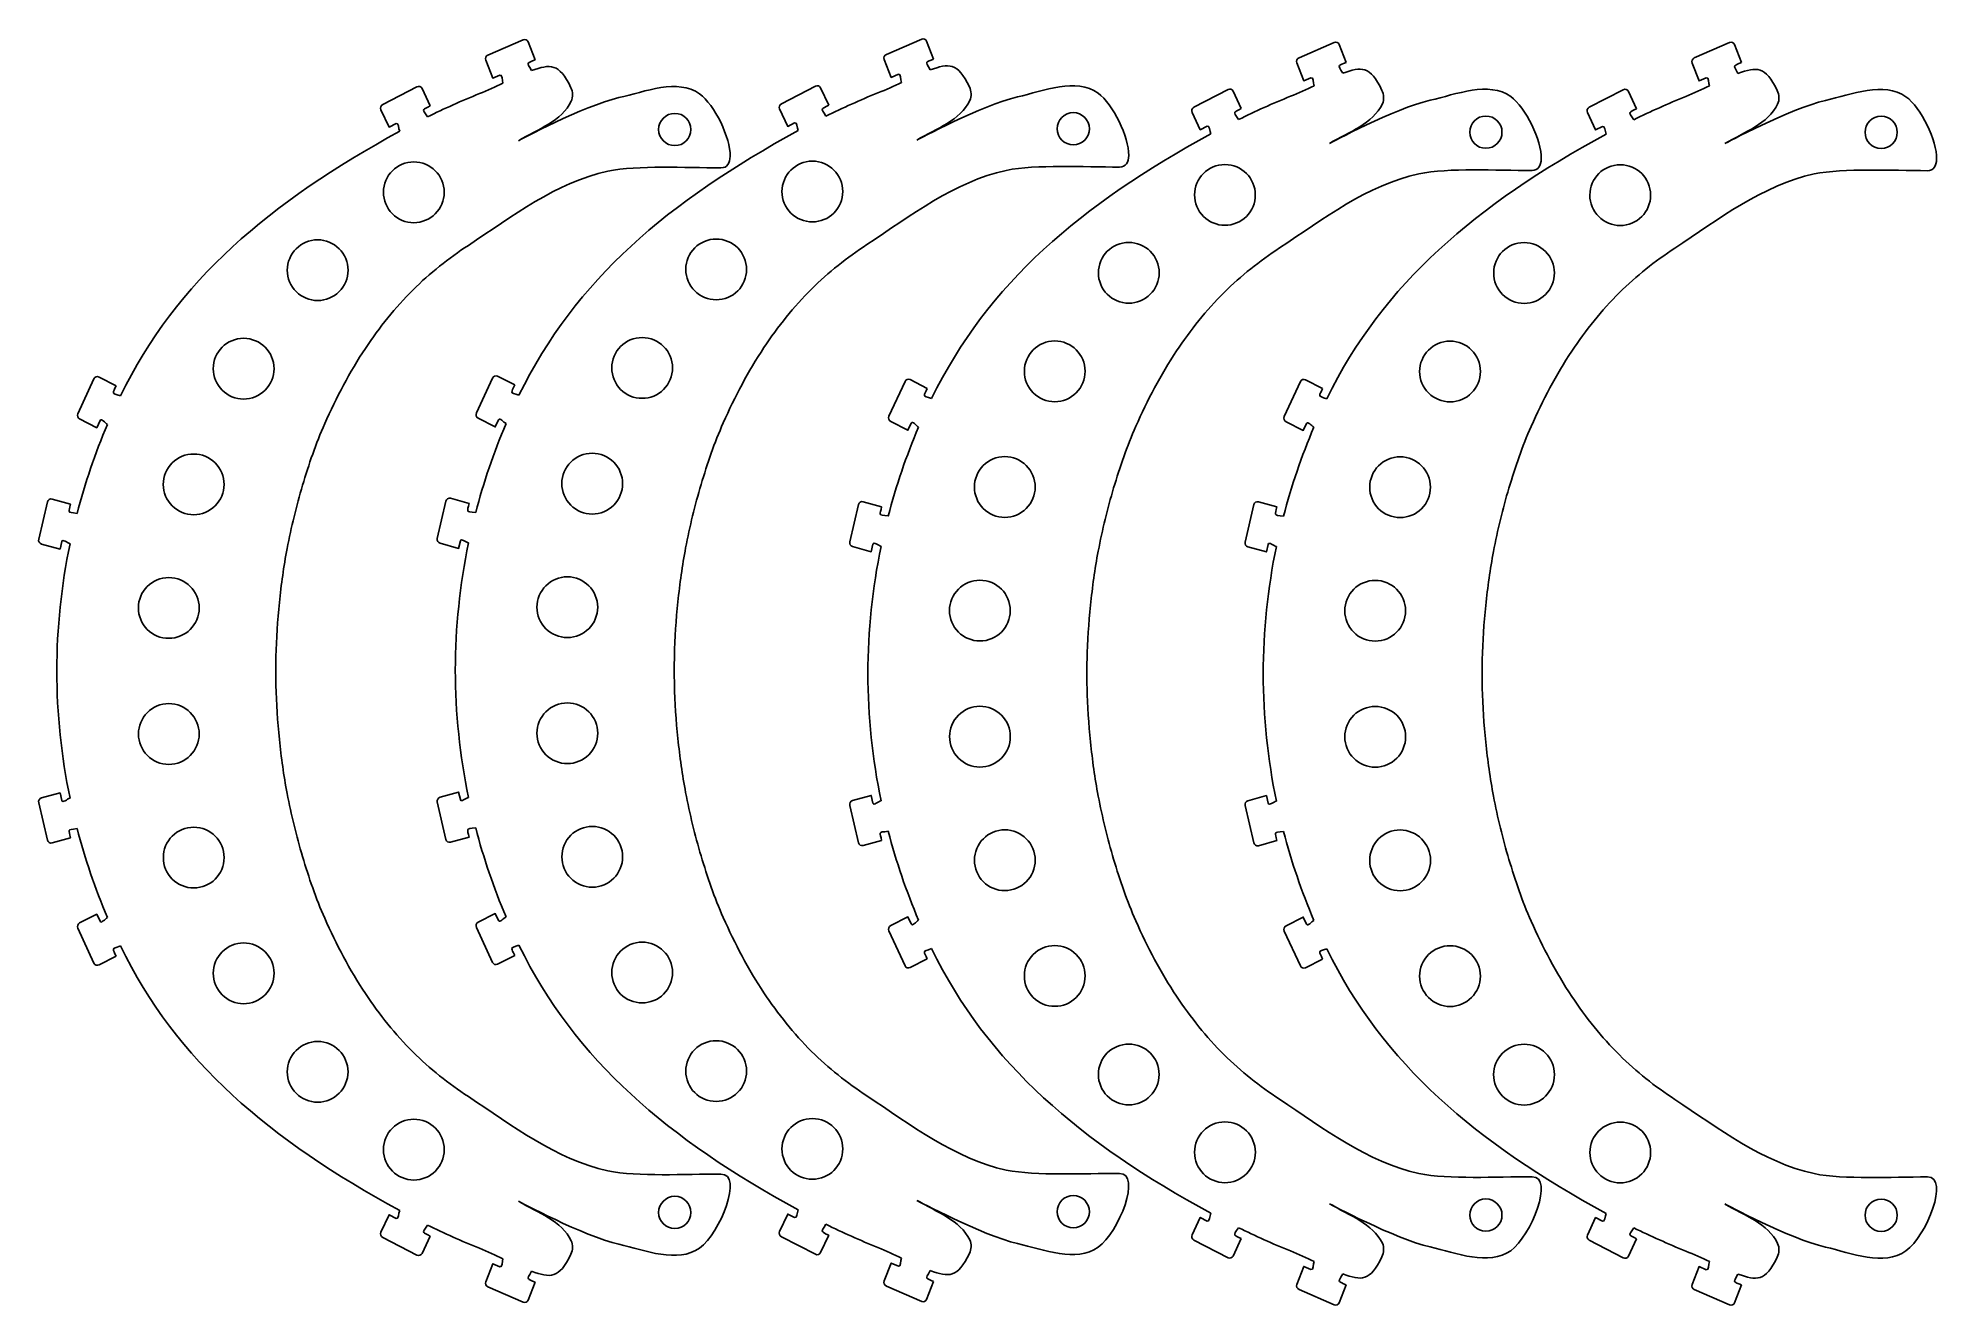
# Model space of a CAD drawing. Extents: x 0 to 1126, y 0 to 747.
import ezdxf

# ---------------------------------------------------------------- set-up
doc = ezdxf.new("R2010")
doc.units = 0
doc.layers.add('Layer_1', color=7, linetype='CONTINUOUS')

msp = doc.modelspace()

# ---------------------------------------------------------------- linework, layer by layer
at = {"layer": 'Layer_1', "color": 1}
for points in [[(285.630718, 745.85727), (264.869019, 736.861172)], [(292.656118, 734.111173), (288.554617, 744.667872)], [(520.482676, 746.301705), (499.720977, 737.305606)], [(527.508076, 734.555607), (523.406575, 745.112307)], [(763.619747, 744.30173), (742.858048, 735.305632)], [(996.564336, 744.199759), (975.802629, 735.20366)], [(263.57802, 733.845574), (267.679619, 723.288875), (271.880719, 725.109273)], [(498.429978, 734.290009), (502.531577, 723.733309), (506.732677, 725.553707)], [(741.567048, 732.290034), (745.668648, 721.733335), (749.869747, 723.553733)], [(770.645136, 732.555633), (766.543646, 743.112332)], [(1003.589721, 732.453661), (999.488216, 743.010361)], [(974.51163, 732.188062), (978.61323, 721.631363), (982.814329, 723.451761)], [(223.038932, 718.144375), (202.941334, 707.749878)], [(230.851442, 706.908075), (226.037042, 717.159974)], [(457.890882, 718.58881), (437.793284, 708.194312)], [(465.703384, 707.35251), (460.888985, 717.604409)], [(701.027953, 716.588835), (680.930355, 706.194338)], [(708.840455, 705.352535), (704.026055, 715.604434)], [(933.97261, 716.486863), (913.875012, 706.092366)], [(941.785037, 705.250563), (936.970637, 715.502463)], [(201.859331, 704.654177), (206.671841, 694.402179), (210.740124, 696.505679)], [(436.711285, 705.098611), (441.523784, 694.846613), (445.592086, 696.950113)], [(679.848356, 703.098637), (684.660854, 692.846639), (688.729156, 694.950139)], [(912.793013, 702.996665), (917.605511, 692.744667), (921.673813, 694.848167)], [(407.636615, 677.308984), (407.636615, 677.310378)], [(642.488574, 677.753418), (642.488574, 677.754813)], [(885.625643, 675.753444), (885.625632, 675.754838)], [(1118.570383, 675.651472), (1118.570308, 675.652867)], [(32.716759, 546.076093), (23.240161, 525.529197)], [(45.785041, 542.005694), (35.687467, 547.140495)], [(267.568705, 546.520528), (258.092104, 525.973631)], [(280.637003, 542.450128), (270.539402, 547.58493)], [(510.705776, 544.520553), (501.229175, 523.973657)], [(523.774073, 540.450154), (513.676473, 545.584955)], [(743.650433, 544.418582), (734.173832, 523.871685)], [(756.718731, 540.348182), (746.62113, 545.482984)], [(24.287053, 522.421798), (34.382775, 517.286996), (36.300771, 521.445198)], [(259.139007, 522.866232), (269.234706, 517.731431), (271.152703, 521.889633)], [(502.276077, 520.866258), (512.371777, 515.731456), (514.289773, 519.889658)], [(735.220735, 520.764286), (745.316434, 515.629485), (747.23443, 519.787687)], [(5.29096, 473.583745), (0.15617, 451.546645)], [(18.912074, 472.236045), (7.988257, 475.226245)], [(240.142907, 474.02818), (235.008109, 451.99108)], [(253.764005, 472.68048), (242.840208, 475.670679)], [(496.901076, 470.680505), (485.977278, 473.670705)], [(729.845733, 470.578534), (718.921936, 473.568733)], [(22.800754, 466.755704), (22.800754, 466.792744)], [(257.652704, 467.200139), (257.652704, 467.237178)], [(483.279977, 472.028205), (478.14518, 449.991105)], [(500.789775, 465.200164), (500.789775, 465.237204)], [(716.224634, 471.926234), (711.089837, 449.889134)], [(733.734432, 465.098193), (733.734432, 465.135232)], [(236.662408, 449.158982), (247.586307, 446.168782), (248.625307, 450.627782)], [(1.810469, 448.714547), (12.734361, 445.724348), (13.773353, 450.183347)], [(479.799479, 447.159007), (490.723378, 444.168808), (491.762378, 448.627807)], [(712.744136, 447.057036), (723.668035, 444.066836), (724.707035, 448.525835)], [(10.804648, 373.902038), (10.804648, 373.8907)], [(245.656606, 374.346473), (245.656606, 374.335134)], [(488.793676, 372.346498), (488.793676, 372.33516)], [(721.738333, 372.244526), (721.738333, 372.233188)], [(0.15617, 296.244206), (5.29096, 274.207106)], [(13.773353, 297.607482), (12.734361, 302.066492), (1.810469, 299.076282)], [(235.008109, 296.688641), (240.142907, 274.651541)], [(248.625307, 298.051916), (247.586307, 302.510927), (236.662408, 299.520716)], [(478.14518, 294.688666), (483.279977, 272.651566)], [(491.762378, 296.051942), (490.723378, 300.510952), (479.799479, 297.520742)], [(711.089837, 294.586695), (716.224634, 272.549595)], [(724.707035, 295.94997), (723.668035, 300.408981), (712.744136, 297.41877)], [(7.988257, 272.564486), (18.912074, 275.55481)], [(22.800754, 280.998085), (22.800754, 281.037014)], [(242.840208, 273.008921), (253.764005, 275.999245)], [(257.652704, 281.44252), (257.652704, 281.481449)], [(485.977278, 271.008946), (496.901076, 273.99927)], [(500.789775, 279.442545), (500.789775, 279.481474)], [(718.921936, 270.906974), (729.845733, 273.897298)], [(733.734432, 279.340573), (733.734432, 279.379503)], [(36.300771, 226.34752), (34.382775, 230.505832), (24.287053, 225.371042)], [(271.152703, 226.791955), (269.234706, 230.950266), (259.139007, 225.815476)], [(514.289773, 224.79198), (512.371777, 228.950292), (502.276077, 223.815502)], [(747.23443, 224.690009), (745.316434, 228.84832), (735.220735, 223.71353)], [(23.240161, 222.263628), (32.716759, 201.71672)], [(258.092104, 222.708063), (267.568705, 202.161154)], [(501.229175, 220.708088), (510.705776, 200.16118)], [(734.173832, 220.606116), (743.650433, 200.059208)], [(35.687467, 200.652216), (45.785041, 205.789538)], [(270.539402, 201.096651), (280.637003, 206.233973)], [(513.676473, 199.096676), (523.774073, 204.233998)], [(746.62113, 198.994704), (756.718731, 204.132027)], [(210.740124, 51.289535), (206.671841, 53.393068), (201.859331, 43.141139)], [(445.592086, 51.733969), (441.523784, 53.837503), (436.711285, 43.585573)], [(688.729156, 49.733995), (684.660854, 51.837528), (679.848356, 41.585599)], [(921.673813, 49.632023), (917.605511, 51.735557), (912.793013, 41.483627)], [(202.941334, 40.045441), (223.038932, 29.650872)], [(226.037042, 30.63525), (230.851442, 40.887255)], [(437.793284, 40.489876), (457.890882, 30.095307)], [(460.888985, 31.079685), (465.703384, 41.33169)], [(680.930355, 38.489901), (701.027953, 28.095332)], [(704.026055, 29.07971), (708.840455, 39.331715)], [(913.875012, 38.38793), (933.97261, 27.993361)], [(936.970713, 28.977738), (941.785112, 39.229744)], [(271.880719, 22.686073), (267.679619, 24.506369), (263.57802, 13.949771)], [(506.732677, 23.130508), (502.531577, 24.950803), (498.429978, 14.394206)], [(749.869747, 21.130533), (745.668648, 22.950829), (741.567048, 12.394231)], [(982.814405, 21.028561), (978.613305, 22.848857), (974.511706, 12.29226)], [(288.554617, 3.127473), (292.656118, 13.684071)], [(499.720977, 11.378484), (520.482676, 2.382377)], [(523.406575, 3.571908), (527.508076, 14.128505)], [(766.543646, 1.571933), (770.645147, 12.128531)], [(999.488291, 1.469962), (1003.589796, 12.026559)], [(264.869019, 10.934049), (285.630718, 1.937943)], [(742.858048, 9.378509), (763.619747, 0.382403)], [(975.802705, 9.276537), (996.564411, 0.280431)]]:
    msp.add_lwpolyline(points, dxfattribs=at)
for points in [[(374.97806, 683.505579)], [(609.830018, 683.950051)], [(852.96704, 681.950039)], [(1085.911716, 681.848105)], [(221.215273, 638.101745)], [(456.067196, 638.546195)], [(699.204233, 636.546197)], [(932.14892, 636.444256)], [(164.542812, 592.202721)], [(399.394736, 592.64717)], [(642.531772, 590.647173)], [(875.47646, 590.545232)], [(120.908171, 534.140146)], [(355.760094, 534.584596)], [(598.897131, 532.584599)], [(831.841819, 532.482657)], [(91.477824, 465.954373)], [(326.329748, 466.398823)], [(569.466784, 464.398825)], [(802.411472, 464.296884)], [(76.80415, 393.134313)], [(311.656074, 393.578748)], [(554.79311, 391.578773)], [(787.737798, 391.476802)], [(76.831665, 318.84627)], [(311.683589, 319.290743)], [(554.820625, 317.29073)], [(787.765313, 317.188796)], [(91.501408, 246.021282)], [(326.353332, 246.465755)], [(569.490369, 244.465742)], [(802.435056, 244.363808)], [(120.910363, 177.818996)], [(355.762287, 178.263431)], [(598.899323, 176.263456)], [(831.844011, 176.161522)], [(164.522592, 119.742252)], [(399.374515, 120.186725)], [(642.511552, 118.186712)], [(875.456239, 118.084778)], [(221.22457, 73.885438)], [(456.076494, 74.32991)], [(699.213531, 72.329898)], [(932.158218, 72.227964)], [(374.97806, 64.289483)], [(609.830018, 64.733918)], [(852.96704, 62.733943)], [(1085.911754, 62.631971)]]:
    msp.add_lwpolyline(points, close=True, dxfattribs=at)
for points in [[(288.554617, 744.667872), (288.106119, 745.827072), (286.790319, 746.359872), (285.630718, 745.85727)], [(523.406575, 745.112307), (522.958077, 746.271507), (521.642276, 746.804307), (520.482676, 746.301705)], [(766.543646, 743.112332), (766.095148, 744.271532), (764.779347, 744.804332), (763.619747, 744.30173)], [(999.488216, 743.010361), (999.039737, 744.16956), (997.723932, 744.70236), (996.564336, 744.199759)], [(264.869019, 736.861172), (263.71022, 736.358774), (263.128623, 735.002072), (263.57802, 733.845574)], [(290.61322, 727.712773), (289.088517, 730.631275), (288.14342, 731.524672), (288.771418, 732.228375)], [(288.771418, 732.228375), (289.206619, 732.717174), (290.393916, 733.131973), (292.656118, 734.111173)], [(313.761614, 717.650274), (306.770415, 732.342173), (301.611217, 731.572275), (290.61322, 727.712773)], [(499.720977, 737.305606), (498.562178, 736.803209), (497.980581, 735.446506), (498.429978, 734.290009)], [(525.465177, 728.157208), (523.940475, 731.07571), (522.995377, 731.969107), (523.623376, 732.672809)], [(523.623376, 732.672809), (524.058577, 733.161608), (525.245874, 733.576407), (527.508076, 734.555607)], [(548.613572, 718.094708), (541.622373, 732.786607), (536.463174, 732.01671), (525.465177, 728.157208)], [(742.858048, 735.305632), (741.699249, 734.803234), (741.117651, 733.446532), (741.567048, 732.290034)], [(766.760435, 730.672835), (767.195637, 731.161634), (768.382934, 731.576433), (770.645136, 732.555633)], [(975.802629, 735.20366), (974.64383, 734.701263), (974.062233, 733.34456), (974.51163, 732.188062)], [(999.705009, 730.570863), (1000.140222, 731.059662), (1001.327523, 731.474461), (1003.589721, 732.453661)], [(271.880719, 725.109273), (273.454718, 725.791175), (273.138519, 721.885975), (273.751819, 720.318174)], [(389.59562, 713.990074), (376.709821, 723.210676), (357.555623, 715.324077), (342.113223, 711.775274)], [(506.732677, 725.553707), (508.306676, 726.235609), (507.990477, 722.330409), (508.603777, 720.762608)], [(624.447576, 714.434508), (611.561778, 723.655111), (592.40758, 715.768511), (576.965182, 712.219709)], [(749.869747, 723.553733), (751.443747, 724.235635), (751.127548, 720.330435), (751.740848, 718.762634)], [(768.602237, 726.157233), (767.077534, 729.075735), (766.132437, 729.969132), (766.760435, 730.672835)], [(791.750631, 716.094734), (784.759432, 730.786633), (779.600234, 730.016735), (768.602237, 726.157233)], [(867.584637, 712.434534), (854.698838, 721.655136), (835.54464, 713.768537), (820.102241, 710.219734)], [(982.814329, 723.451761), (984.388328, 724.133663), (984.072129, 720.228463), (984.685429, 718.660662)], [(1001.546811, 726.055262), (1000.022112, 728.973763), (999.077041, 729.867161), (999.705009, 730.570863)], [(1024.695243, 715.992762), (1017.704025, 730.684661), (1012.544819, 729.914764), (1001.546811, 726.055262)], [(1100.529302, 712.332562), (1087.643495, 721.553165), (1068.489305, 713.666565), (1053.046913, 710.117763)], [(226.037042, 717.159974), (225.509836, 718.282275), (224.16062, 718.724876), (223.038932, 718.144375)], [(259.88662, 714.152174), (249.323223, 709.898376), (239.122423, 705.302275), (229.224544, 700.433477)], [(273.751819, 720.318174), (269.36242, 718.252076), (264.72562, 716.100475), (259.88662, 714.152174)], [(342.113223, 711.775274), (321.164627, 706.961075), (282.84953, 686.359277), (282.84953, 686.359277)], [(313.992128, 709.659975), (315.150825, 712.059877), (314.906728, 715.243777), (313.761614, 717.650274)], [(407.636615, 677.310378), (407.907834, 687.917678), (398.436217, 707.664075), (389.59562, 713.990074)], [(460.888985, 717.604409), (460.361782, 718.726709), (459.012582, 719.169311), (457.890882, 718.58881)], [(494.738578, 714.596608), (484.175181, 710.342811), (473.974381, 705.746709), (464.076483, 700.877911)], [(508.603777, 720.762608), (504.214378, 718.696511), (499.577578, 716.544909), (494.738578, 714.596608)], [(576.965182, 712.219709), (556.016585, 707.40551), (517.701488, 686.803712), (517.701488, 686.803712)], [(517.701488, 686.803712), (529.247887, 693.590011), (543.207087, 698.42911), (548.844085, 710.10441)], [(548.844085, 710.10441), (550.002783, 712.504311), (549.758686, 715.688211), (548.613572, 718.094708)], [(642.488574, 677.754813), (642.759774, 688.362113), (633.288175, 708.10851), (624.447576, 714.434508)], [(704.026055, 715.604434), (703.498853, 716.726735), (702.149653, 717.169336), (701.027953, 716.588835)], [(737.875648, 712.596634), (727.312252, 708.342836), (717.111451, 703.746735), (707.213554, 698.877937)], [(751.740848, 718.762634), (747.351448, 716.696536), (742.714649, 714.544935), (737.875648, 712.596634)], [(820.102241, 710.219734), (799.153644, 705.405535), (760.838547, 684.803737), (760.838547, 684.803737)], [(791.981145, 708.104435), (793.139842, 710.504337), (792.895745, 713.688237), (791.750631, 716.094734)], [(885.625632, 675.754838), (885.896813, 686.362138), (876.425235, 706.108535), (867.584637, 712.434534)], [(936.970637, 715.502463), (936.44351, 716.624763), (935.09431, 717.067365), (933.97261, 716.486863)], [(970.82023, 712.494662), (960.256833, 708.240865), (950.056033, 703.644763), (940.158135, 698.775965)], [(984.685429, 718.660662), (980.29603, 716.594565), (975.65923, 714.442963), (970.82023, 712.494662)], [(1053.046913, 710.117763), (1032.098316, 705.303564), (993.783208, 684.701765), (993.783208, 684.701765)], [(1024.925794, 708.002464), (1026.084484, 710.402365), (1025.840402, 713.586265), (1024.695243, 715.992762)], [(1118.570308, 675.652867), (1118.841678, 686.260166), (1109.36988, 706.006563), (1100.529302, 712.332562)], [(202.941334, 707.749878), (201.818134, 707.169577), (201.332049, 705.777777), (201.859331, 704.654177)], [(229.224544, 700.433477), (227.510529, 703.227575), (226.526642, 704.019076), (227.103436, 704.763575)], [(227.103436, 704.763575), (227.505237, 705.280675), (228.66113, 705.776076), (230.851442, 706.908075)], [(282.84953, 686.359277), (294.395929, 693.145577), (308.355129, 697.984676), (313.992128, 709.659975)], [(365.47255, 693.01109), (365.47255, 698.260838), (369.728312, 702.516601), (374.97806, 702.516601)], [(374.97806, 702.516601), (380.227809, 702.516601), (384.483571, 698.260839), (384.483571, 693.01109)], [(437.793284, 708.194312), (436.670085, 707.614011), (436.183984, 706.222212), (436.711285, 705.098611)], [(464.076483, 700.877911), (462.362483, 703.67201), (461.378585, 704.463511), (461.955382, 705.20801)], [(461.955382, 705.20801), (462.357184, 705.725109), (463.513084, 706.220511), (465.703384, 707.35251)], [(600.324507, 693.455562), (600.324508, 698.705311), (604.58027, 702.961073), (609.830018, 702.961073)], [(609.830018, 702.961073), (615.079767, 702.961073), (619.335529, 698.705311), (619.335529, 693.455562)], [(680.930355, 706.194338), (679.807155, 705.614037), (679.321055, 704.222237), (679.848356, 703.098637)], [(707.213554, 698.877937), (705.499553, 701.672035), (704.515655, 702.463536), (705.092453, 703.208035)], [(705.092453, 703.208035), (705.494254, 703.725135), (706.650155, 704.220536), (708.840455, 705.352535)], [(760.838547, 684.803737), (772.384946, 691.590037), (786.344146, 696.429136), (791.981145, 708.104435)], [(843.461529, 691.45555), (843.461529, 696.705298), (847.717291, 700.961061), (852.96704, 700.961061)], [(852.96704, 700.961061), (858.216788, 700.961061), (862.47255, 696.705298), (862.472551, 691.45555)], [(913.875012, 706.092366), (912.751812, 705.512065), (912.265712, 704.120265), (912.793013, 702.996665)], [(940.158135, 698.775965), (938.444135, 701.570064), (937.460237, 702.361565), (938.037034, 703.106063)], [(938.037034, 703.106063), (938.438836, 703.623163), (939.594736, 704.118565), (941.785037, 705.250563)], [(993.783208, 684.701765), (1005.329588, 691.488065), (1019.288819, 696.327164), (1024.925794, 708.002464)], [(1076.406205, 691.353616), (1076.406205, 696.603365), (1080.661967, 700.859127), (1085.911716, 700.859127)], [(1085.911716, 700.859127), (1091.161464, 700.859127), (1095.417227, 696.603365), (1095.417227, 691.353616)], [(212.89642, 691.94128), (136.390361, 650.204384), (81.439249, 604.032089), (48.330061, 535.952997)], [(210.740124, 696.505679), (212.264445, 697.293279), (212.177327, 693.464078), (212.89642, 691.94128)], [(447.748385, 692.385714), (371.242293, 650.648819), (316.291199, 604.476524), (283.182004, 536.397431)], [(374.97806, 683.505579), (369.728312, 683.505579), (365.47255, 687.761341), (365.47255, 693.01109)], [(384.483571, 693.01109), (384.483571, 687.761341), (380.227809, 683.505579), (374.97806, 683.505579)], [(445.592086, 696.950113), (447.116384, 697.737714), (447.029285, 693.908512), (447.748385, 692.385714)], [(690.885456, 690.38574), (614.379364, 648.648844), (559.42827, 602.476549), (526.319075, 534.397457)], [(609.830018, 683.950051), (604.58027, 683.950052), (600.324508, 688.205814), (600.324507, 693.455562)], [(619.335529, 693.455562), (619.335529, 688.205814), (615.079767, 683.950052), (609.830018, 683.950051)], [(688.729156, 694.950139), (690.253455, 695.737739), (690.166355, 691.908538), (690.885456, 690.38574)], [(923.830113, 690.283768), (847.32402, 648.546873), (792.372927, 602.374577), (759.263732, 534.295485)], [(852.96704, 681.950039), (847.717291, 681.950039), (843.461529, 686.205801), (843.461529, 691.45555)], [(862.472551, 691.45555), (862.47255, 686.205801), (858.216788, 681.950039), (852.96704, 681.950039)], [(921.673813, 694.848167), (923.198112, 695.635767), (923.111013, 691.806566), (923.830113, 690.283768)], [(1085.911716, 681.848105), (1080.661967, 681.848105), (1076.406205, 686.103867), (1076.406205, 691.353616)], [(1095.417227, 691.353616), (1095.417227, 686.103867), (1091.161464, 681.848105), (1085.911716, 681.848105)], [(402.220616, 670.406686), (405.931417, 670.406686), (407.530516, 673.158386), (407.636615, 677.308984)], [(637.072575, 670.851121), (640.783374, 670.851121), (642.382474, 673.602821), (642.488574, 677.753418)], [(203.309763, 656.007259), (203.309765, 665.896197), (211.326334, 673.912765), (221.215273, 673.912765)], [(221.215273, 673.912765), (231.104207, 673.912759), (239.120769, 665.896193), (239.120771, 656.007259)], [(253.345634, 624.74259), (279.22773, 641.825588), (305.040329, 661.767387), (335.449123, 668.494586)], [(335.449123, 668.494586), (353.432121, 672.036986), (380.75712, 670.406686), (402.220616, 670.406686)], [(438.161686, 656.451708), (438.161688, 666.340647), (446.178258, 674.357215), (456.067196, 674.357215)], [(456.067196, 674.357215), (465.956135, 674.357215), (473.972704, 666.340647), (473.972706, 656.451708)], [(488.197592, 625.187025), (514.079688, 642.270023), (539.892287, 662.211821), (570.301081, 668.93902)], [(570.301081, 668.93902), (588.28408, 672.48142), (615.609077, 670.851121), (637.072575, 670.851121)], [(681.298723, 654.451711), (681.298725, 664.34065), (689.315294, 672.357217), (699.204233, 672.357217)], [(699.204233, 672.357217), (709.093172, 672.357217), (717.109741, 664.34065), (717.109743, 654.451711)], [(731.334663, 623.18705), (757.216759, 640.270048), (783.029357, 660.211847), (813.438152, 666.939046)], [(813.438152, 666.939046), (831.42115, 670.481446), (858.746148, 668.851146), (880.209645, 668.851146)], [(880.209645, 668.851146), (883.920445, 668.851146), (885.519544, 671.602846), (885.625643, 675.753444)], [(914.24341, 654.34977), (914.243412, 664.238708), (922.259982, 672.255276), (932.14892, 672.255276)], [(932.14892, 672.255276), (942.037859, 672.255276), (950.054428, 664.238708), (950.05443, 654.34977)], [(964.279384, 623.085079), (990.161477, 640.168077), (1015.97406, 660.109875), (1046.382888, 666.837074)], [(1046.382888, 666.837074), (1064.365879, 670.379474), (1091.690878, 668.749175), (1113.154359, 668.749175)], [(1113.154359, 668.749175), (1116.865174, 668.749175), (1118.464254, 671.500875), (1118.570383, 675.651472)], [(208.554164, 643.346149), (205.196229, 646.704084), (203.309762, 651.258421), (203.309763, 656.007259)], [(239.120771, 656.007259), (239.120773, 646.118321), (231.10421, 638.101751), (221.215273, 638.101745)], [(443.406087, 643.790598), (440.048153, 647.148534), (438.161685, 651.702871), (438.161686, 656.451708)], [(473.972706, 656.451708), (473.972707, 651.702871), (472.08624, 647.148534), (468.728305, 643.790598)], [(686.543124, 641.790601), (683.185189, 645.148536), (681.298722, 649.702874), (681.298723, 654.451711)], [(717.109743, 654.451711), (717.109744, 649.702874), (715.223276, 645.148536), (711.865342, 641.790601)], [(919.487812, 641.68866), (916.129877, 645.046595), (914.243409, 649.600932), (914.24341, 654.34977)], [(950.05443, 654.34977), (950.054431, 649.600932), (948.167964, 645.046595), (944.810029, 641.68866)], [(221.215273, 638.101745), (216.466435, 638.101745), (211.912098, 639.988213), (208.554164, 643.346149)], [(456.067196, 638.546195), (451.318359, 638.546195), (446.764022, 640.432663), (443.406087, 643.790598)], [(468.728305, 643.790598), (465.370371, 640.432663), (460.816033, 638.546195), (456.067196, 638.546195)], [(699.204233, 636.546197), (694.455396, 636.546197), (689.901059, 638.432666), (686.543124, 641.790601)], [(711.865342, 641.790601), (708.507407, 638.432666), (703.95307, 636.546197), (699.204233, 636.546197)], [(932.14892, 636.444256), (927.400083, 636.444256), (922.845746, 638.330724), (919.487812, 641.68866)], [(944.810029, 641.68866), (941.452095, 638.330724), (936.897758, 636.444256), (932.14892, 636.444256)], [(146.637302, 610.108231), (146.637304, 619.997169), (154.653873, 628.013737), (164.542812, 628.013737)], [(164.542812, 628.013737), (169.291654, 628.013747), (173.846, 626.127284), (177.203943, 622.769349)], [(177.203943, 622.769349), (180.561885, 619.411414), (182.448359, 614.857073), (182.44836, 610.108231)], [(220.728432, 598.517993), (230.620928, 608.354394), (241.702634, 617.058093), (253.345634, 624.74259)], [(381.489226, 610.55268), (381.489228, 620.441619), (389.505797, 628.458187), (399.394736, 628.458187)], [(399.394736, 628.458187), (404.143578, 628.458197), (408.697924, 626.571734), (412.055866, 623.213799)], [(412.055866, 623.213799), (415.413809, 619.855864), (417.300283, 615.301523), (417.300284, 610.55268)], [(455.580393, 598.962428), (465.472894, 608.798829), (476.554592, 617.502528), (488.197592, 625.187025)], [(624.626262, 608.552683), (624.626265, 618.441622), (632.642834, 626.458189), (642.531772, 626.458189)], [(642.531772, 626.458189), (647.280615, 626.458199), (651.834961, 624.571736), (655.192903, 621.213802)], [(655.192903, 621.213802), (658.550846, 617.855867), (660.437319, 613.301526), (660.43732, 608.552683)], [(698.717464, 596.962453), (708.609964, 606.798854), (719.691663, 615.502553), (731.334663, 623.18705)], [(857.57095, 608.450742), (857.570952, 618.33968), (865.587521, 626.356248), (875.47646, 626.356248)], [(875.47646, 626.356248), (880.225302, 626.356258), (884.779648, 624.469795), (888.137591, 621.11186)], [(888.137591, 621.11186), (891.495533, 617.753925), (893.382007, 613.199584), (893.382008, 608.450742)], [(931.662185, 596.860481), (941.554686, 606.696882), (952.636384, 615.400582), (964.279384, 623.085079)], [(151.881704, 597.447123), (148.52377, 600.805058), (146.637302, 605.359394), (146.637302, 610.108231)], [(182.44836, 610.108231), (182.44836, 605.359388), (180.561887, 600.805045), (177.203944, 597.44711)], [(386.733628, 597.891573), (383.375694, 601.249507), (381.489226, 605.803844), (381.489226, 610.55268)], [(417.300284, 610.55268), (417.300284, 605.803837), (415.41381, 601.249495), (412.055868, 597.89156)], [(629.870665, 595.891576), (626.51273, 599.24951), (624.626262, 603.803847), (624.626262, 608.552683)], [(660.43732, 608.552683), (660.43732, 603.80384), (658.550847, 599.249498), (655.192904, 595.891562)], [(862.815352, 595.789634), (859.457418, 599.147569), (857.57095, 603.701905), (857.57095, 608.450742)], [(893.382008, 608.450742), (893.382008, 603.701899), (891.495535, 599.147556), (888.137592, 595.789621)], [(164.542812, 592.202721), (159.793975, 592.202721), (155.239639, 594.089189), (151.881704, 597.447123)], [(177.203944, 597.44711), (173.846001, 594.089174), (169.291655, 592.202711), (164.542812, 592.202721)], [(192.681543, 564.037499), (200.912635, 576.356195), (210.222556, 588.071694), (220.728432, 598.517993)], [(399.394736, 592.64717), (394.645899, 592.64717), (390.091563, 594.533638), (386.733628, 597.891573)], [(412.055868, 597.89156), (408.697925, 594.533624), (404.143579, 592.64716), (399.394736, 592.64717)], [(427.533497, 564.481934), (435.764597, 576.80063), (445.074494, 588.516128), (455.580393, 598.962428)], [(642.531772, 590.647173), (637.782936, 590.647173), (633.228599, 592.533641), (629.870665, 595.891576)], [(655.192904, 595.891562), (651.834962, 592.533627), (647.280616, 590.647163), (642.531772, 590.647173)], [(670.670568, 562.481959), (678.901667, 574.800655), (688.211565, 586.516154), (698.717464, 596.962453)], [(875.47646, 590.545232), (870.727623, 590.545232), (866.173287, 592.4317), (862.815352, 595.789634)], [(888.137592, 595.789621), (884.779649, 592.431685), (880.225303, 590.545222), (875.47646, 590.545232)], [(903.615289, 562.379987), (911.846389, 574.698683), (921.156287, 586.414182), (931.662185, 596.860481)], [(103.002661, 552.045656), (103.002663, 561.934595), (111.019232, 569.951163), (120.908171, 569.951163)], [(120.908171, 569.951163), (130.797109, 569.951163), (138.813679, 561.934595), (138.813681, 552.045656)], [(168.71866, 519.676202), (175.577331, 535.019703), (183.344146, 550.063298), (192.681543, 564.037499)], [(337.854584, 552.490106), (337.854587, 562.379045), (345.871156, 570.395612), (355.760094, 570.395612)], [(355.760094, 570.395612), (365.649033, 570.395612), (373.665602, 562.379045), (373.665604, 552.490106)], [(403.570599, 520.120637), (410.4293, 535.464137), (418.1961, 550.507733), (427.533497, 564.481934)], [(580.991621, 550.490109), (580.991623, 560.379047), (589.008192, 568.395615), (598.897131, 568.395615)], [(598.897131, 568.395615), (608.78607, 568.395615), (616.802639, 560.379047), (616.802641, 550.490109)], [(813.936309, 550.388167), (813.936311, 560.277106), (821.95288, 568.293674), (831.841819, 568.293674)], [(831.841819, 568.293674), (841.730757, 568.293674), (849.747327, 560.277106), (849.747329, 550.388167)], [(108.247063, 539.384549), (104.889129, 542.742483), (103.002661, 547.29682), (103.002661, 552.045656)], [(138.813681, 552.045656), (138.813681, 547.29682), (136.927213, 542.742483), (133.569278, 539.384549)], [(343.098987, 539.828998), (339.741052, 543.186933), (337.854584, 547.74127), (337.854584, 552.490106)], [(373.665604, 552.490106), (373.665604, 547.74127), (371.779137, 543.186933), (368.421202, 539.828998)], [(646.707672, 518.120662), (653.56637, 533.464163), (661.33317, 548.507758), (670.670568, 562.481959)], [(879.652391, 518.01869), (886.511092, 533.362191), (894.277892, 548.405786), (903.615289, 562.379987)], [(35.687467, 547.140495), (34.582258, 547.702496), (33.245855, 547.223494), (32.716759, 546.076093)], [(44.142572, 538.011595), (44.142572, 538.666595), (44.75134, 539.767496), (45.785041, 542.005694)], [(270.539402, 547.58493), (269.434204, 548.14693), (268.097805, 547.667928), (267.568705, 546.520528)], [(278.994503, 538.45603), (278.994503, 539.11103), (279.603302, 540.21193), (280.637003, 542.450128)], [(513.676473, 545.584955), (512.571275, 546.146956), (511.234876, 545.667954), (510.705776, 544.520553)], [(586.236024, 537.829001), (582.878089, 541.186936), (580.991621, 545.741272), (580.991621, 550.490109)], [(616.802641, 550.490109), (616.802641, 545.741272), (614.916173, 541.186936), (611.558239, 537.829001)], [(746.62113, 545.482984), (745.515932, 546.044984), (744.179533, 545.565982), (743.650433, 544.418582)], [(819.180711, 537.72706), (815.822776, 541.084994), (813.936309, 545.639331), (813.936309, 550.388167)], [(849.747329, 550.388167), (849.747329, 540.499227), (841.730759, 532.482657), (831.841819, 532.482657)], [(48.330061, 535.952997), (45.367252, 537.051694), (44.142572, 537.085195), (44.142572, 538.011595)], [(120.908171, 534.140146), (116.159334, 534.140146), (111.604998, 536.026614), (108.247063, 539.384549)], [(133.569278, 539.384549), (130.211344, 536.026614), (125.657007, 534.140146), (120.908171, 534.140146)], [(283.182004, 536.397431), (280.219202, 537.496128), (278.994503, 537.52963), (278.994503, 538.45603)], [(355.760094, 534.584596), (351.011258, 534.584596), (346.456921, 536.471064), (343.098987, 539.828998)], [(368.421202, 539.828998), (365.063268, 536.471064), (360.508931, 534.584596), (355.760094, 534.584596)], [(522.131574, 536.456055), (522.131574, 537.111055), (522.740373, 538.211956), (523.774073, 540.450154)], [(526.319075, 534.397457), (523.356273, 535.496154), (522.131574, 535.529655), (522.131574, 536.456055)], [(598.897131, 532.584599), (594.148295, 532.584599), (589.593958, 534.471067), (586.236024, 537.829001)], [(611.558239, 537.829001), (608.200304, 534.471067), (603.645968, 532.584599), (598.897131, 532.584599)], [(755.076231, 536.354084), (755.076231, 537.009083), (755.68503, 538.109984), (756.718731, 540.348182)], [(759.263732, 534.295485), (756.30093, 535.394182), (755.076231, 535.427684), (755.076231, 536.354084)], [(831.841819, 532.482657), (827.092982, 532.482657), (822.538646, 534.369125), (819.180711, 537.72706)], [(23.240161, 525.529197), (22.71065, 524.382197), (23.181201, 522.984596), (24.287053, 522.421798)], [(40.697155, 519.224495), (33.396242, 502.112399), (27.429163, 484.570502), (22.800754, 466.755704)], [(36.300771, 521.445198), (37.00297, 522.966798), (39.195965, 520.069696), (40.697155, 519.224495)], [(155.638662, 483.330507), (159.350157, 495.660103), (163.464135, 507.921203), (168.71866, 519.676202)], [(258.092104, 525.973631), (257.562608, 524.826632), (258.033106, 523.429031), (259.139007, 522.866232)], [(275.549105, 519.66893), (268.248204, 502.556834), (262.281105, 485.014937), (257.652704, 467.200139)], [(271.152703, 521.889633), (271.854905, 523.411233), (274.047904, 520.514131), (275.549105, 519.66893)], [(390.490601, 483.774942), (394.2021, 496.104538), (398.3161, 508.365638), (403.570599, 520.120637)], [(501.229175, 523.973657), (500.699678, 522.826657), (501.170176, 521.429056), (502.276077, 520.866258)], [(514.289773, 519.889658), (514.991975, 521.411258), (517.184974, 518.514156), (518.686176, 517.668955)], [(734.173832, 523.871685), (733.644335, 522.724685), (734.114834, 521.327084), (735.220735, 520.764286)], [(747.23443, 519.787687), (747.936633, 521.309286), (750.129631, 518.412184), (751.630833, 517.566984)], [(518.686176, 517.668955), (511.385275, 500.556859), (505.418176, 483.014962), (500.789775, 465.200164)], [(633.627673, 481.774967), (637.339173, 494.104563), (641.453172, 506.365663), (646.707672, 518.120662)], [(751.630833, 517.566984), (744.329932, 500.454887), (738.362833, 482.91299), (733.734432, 465.098193)], [(866.572393, 481.672996), (870.283892, 494.002592), (874.397892, 506.263692), (879.652391, 518.01869)], [(73.572314, 483.85989), (73.572314, 488.608727), (75.458782, 493.163064), (78.816716, 496.520998)], [(78.816716, 496.520998), (82.174651, 499.878933), (86.728987, 501.765401), (91.477824, 501.765401)], [(91.477824, 501.765401), (96.226661, 501.765401), (100.780997, 499.878933), (104.138932, 496.520998)], [(104.138932, 496.520998), (107.496866, 493.163064), (109.383334, 488.608727), (109.383334, 483.859891)], [(308.424238, 484.30434), (308.424238, 494.19328), (316.440808, 502.20985), (326.329748, 502.20985)], [(326.329748, 502.20985), (331.078584, 502.20985), (335.632921, 500.323382), (338.990855, 496.965448)], [(338.990855, 496.965448), (342.34879, 493.607513), (344.235258, 489.053177), (344.235258, 484.30434)], [(556.805677, 494.96545), (560.163611, 498.323385), (564.717948, 500.209853), (569.466784, 500.209853)], [(569.466784, 500.209853), (574.215621, 500.209853), (578.769958, 498.323385), (582.127892, 494.96545)], [(789.750364, 494.863509), (793.108299, 498.221444), (797.662635, 500.107912), (802.411472, 500.107912)], [(802.411472, 500.107912), (812.300412, 500.107912), (820.316982, 492.091342), (820.316982, 482.202402)], [(551.561274, 482.304343), (551.561274, 487.053179), (553.447742, 491.607516), (556.805677, 494.96545)], [(582.127892, 494.96545), (585.485827, 491.607516), (587.372294, 487.053179), (587.372294, 482.304343)], [(784.505962, 482.202402), (784.505962, 486.951238), (786.39243, 491.505575), (789.750364, 494.863509)], [(7.988257, 475.226245), (6.791659, 475.554232), (5.578166, 474.814242), (5.29096, 473.583745)], [(78.816714, 471.198778), (75.458779, 474.556714), (73.572312, 479.111053), (73.572314, 483.85989)], [(109.383334, 483.859891), (109.383336, 479.111053), (107.496869, 474.556714), (104.138934, 471.198778)], [(146.537031, 446.035611), (148.960237, 458.600411), (151.949957, 471.077609), (155.638662, 483.330507)], [(242.840208, 475.670679), (241.643609, 475.998667), (240.430109, 475.258677), (240.142907, 474.02818)], [(313.668638, 471.643228), (310.310703, 475.001164), (308.424236, 479.555502), (308.424238, 484.30434)], [(344.235258, 484.30434), (344.23526, 479.555502), (342.348793, 475.001164), (338.990858, 471.643228)], [(381.389004, 446.480045), (383.812203, 459.044845), (386.801903, 471.522044), (390.490601, 483.774942)], [(485.977278, 473.670705), (484.78068, 473.998692), (483.56718, 473.258702), (483.279977, 472.028205)], [(556.805674, 469.64323), (553.447739, 473.001167), (551.561272, 477.555505), (551.561274, 482.304343)], [(587.372294, 482.304343), (587.372296, 477.555505), (585.485829, 473.001167), (582.127895, 469.64323)], [(624.526074, 444.480071), (626.949274, 457.044871), (629.938973, 469.522069), (633.627673, 481.774967)], [(718.921936, 473.568733), (717.725337, 473.89672), (716.511837, 473.156731), (716.224634, 471.926234)], [(789.750362, 469.541289), (786.392427, 472.899225), (784.50596, 477.453564), (784.505962, 482.202402)], [(820.316982, 482.202402), (820.316984, 477.453564), (818.430517, 472.899225), (815.072582, 469.541289)], [(857.470796, 444.378099), (859.893995, 456.942899), (862.883695, 469.420097), (866.572393, 481.672996)], [(18.109378, 467.991946), (17.97596, 468.632943), (18.352023, 469.835645), (18.912074, 472.236045)], [(22.800754, 466.792744), (19.548055, 467.306045), (18.302058, 467.067742), (18.109378, 467.991946)], [(91.477824, 465.954373), (86.728986, 465.954373), (82.174648, 467.840842), (78.816714, 471.198778)], [(104.138934, 471.198778), (100.781, 467.840842), (96.226662, 465.954373), (91.477824, 465.954373)], [(252.961305, 468.436381), (252.827812, 469.077377), (253.203913, 470.28008), (253.764005, 472.68048)], [(257.652704, 467.237178), (254.400005, 467.75048), (253.154004, 467.512177), (252.961305, 468.436381)], [(326.329748, 466.398823), (321.58091, 466.398823), (317.026572, 468.285292), (313.668638, 471.643228)], [(338.990858, 471.643228), (335.632923, 468.285292), (331.078586, 466.398823), (326.329748, 466.398823)], [(496.098376, 466.436406), (495.964883, 467.077403), (496.340984, 468.280105), (496.901076, 470.680505)], [(500.789775, 465.237204), (497.537076, 465.750505), (496.291075, 465.512202), (496.098376, 466.436406)], [(569.466784, 464.398825), (564.717947, 464.398825), (560.163609, 466.285294), (556.805674, 469.64323)], [(582.127895, 469.64323), (578.76996, 466.285294), (574.215622, 464.398825), (569.466784, 464.398825)], [(729.043033, 466.334435), (728.90954, 466.975431), (729.285641, 468.178133), (729.845733, 470.578534)], [(733.734432, 465.135232), (730.481733, 465.648534), (729.235732, 465.410231), (729.043033, 466.334435)], [(802.411472, 464.296884), (797.662634, 464.296884), (793.108296, 466.183353), (789.750362, 469.541289)], [(815.072582, 469.541289), (811.714647, 466.183353), (807.16031, 464.296884), (802.411472, 464.296884)], [(0.15617, 451.546645), (-0.131074, 450.316247), (0.613455, 449.042247), (1.810469, 448.714547)], [(13.773353, 450.183347), (14.158865, 451.836747), (16.960553, 449.356946), (18.593649, 448.876647)], [(235.008109, 451.99108), (234.720903, 450.760681), (235.465409, 449.486682), (236.662408, 449.158982)], [(248.625307, 450.627782), (249.010807, 452.281181), (251.812507, 449.80138), (253.445606, 449.321082)], [(18.593649, 448.876647), (13.457876, 424.16185), (10.858052, 399.03374), (10.804648, 373.902038)], [(141.996043, 414.195729), (143.10095, 424.859211), (144.50716, 435.508898), (146.537031, 446.035611)], [(253.445606, 449.321082), (248.309807, 424.606285), (245.710006, 399.478174), (245.656606, 374.346473)], [(376.848004, 414.640163), (377.952904, 425.303646), (379.359103, 435.953333), (381.389004, 446.480045)], [(478.14518, 449.991105), (477.857973, 448.760707), (478.60248, 447.486707), (479.799479, 447.159007)], [(496.582677, 447.321107), (491.446878, 422.60631), (488.847077, 397.4782), (488.793676, 372.346498)], [(491.762378, 448.627807), (492.147878, 450.281207), (494.949577, 447.801406), (496.582677, 447.321107)], [(619.985074, 412.640189), (621.089974, 423.303671), (622.496174, 433.953358), (624.526074, 444.480071)], [(711.089837, 449.889134), (710.802631, 448.658735), (711.547137, 447.384736), (712.744136, 447.057036)], [(729.527334, 447.219136), (724.391535, 422.504339), (721.791734, 397.376228), (721.738333, 372.244526)], [(724.707035, 448.525835), (725.092535, 450.179235), (727.894235, 447.699434), (729.527334, 447.219136)], [(852.929796, 412.538217), (854.034696, 423.201699), (855.440895, 433.851386), (857.470796, 444.378099)], [(64.143042, 423.700931), (67.500977, 427.058865), (72.055313, 428.945333), (76.80415, 428.945333)], [(76.80415, 428.945333), (86.693075, 428.945313), (94.709622, 420.928749), (94.709622, 411.039823)], [(298.994966, 424.145366), (302.352901, 427.5033), (306.907237, 429.389768), (311.656074, 429.389768)], [(311.656074, 429.389768), (321.544999, 429.389747), (329.561546, 421.373183), (329.561546, 411.484258)], [(58.89864, 411.039823), (58.89864, 415.78866), (60.785108, 420.342996), (64.143042, 423.700931)], [(293.750564, 411.484258), (293.750564, 416.233095), (295.637032, 420.787431), (298.994966, 424.145366)], [(536.8876, 409.484283), (536.8876, 414.23312), (538.774068, 418.787456), (542.132003, 422.145391)], [(542.132003, 422.145391), (545.489937, 425.503325), (550.044274, 427.389793), (554.79311, 427.389793)], [(554.79311, 427.389793), (564.682036, 427.389773), (572.698583, 419.373209), (572.698583, 409.484283)], [(769.832288, 409.382312), (769.832288, 414.131148), (771.718756, 418.685485), (775.07669, 422.043419)], [(775.07669, 422.043419), (778.434625, 425.401354), (782.988961, 427.287822), (787.737798, 427.287822)], [(787.737798, 427.287822), (797.626723, 427.287801), (805.64327, 419.271237), (805.64327, 409.382312)], [(64.143042, 398.378716), (60.785108, 401.73665), (58.89864, 406.290987), (58.89864, 411.039823)], [(94.709622, 411.039823), (94.709622, 401.150898), (86.693075, 393.134334), (76.80415, 393.134313)], [(139.927659, 382.338321), (140.163879, 392.977009), (140.899148, 403.611012), (141.996043, 414.195729)], [(298.994966, 398.82315), (295.637032, 402.181085), (293.750564, 406.735421), (293.750564, 411.484258)], [(329.561546, 411.484258), (329.561546, 401.595333), (321.544999, 393.578769), (311.656074, 393.578748)], [(374.779605, 382.782755), (375.015901, 393.421444), (375.751102, 404.055446), (376.848004, 414.640163)], [(542.132003, 396.823176), (538.774068, 400.18111), (536.8876, 404.735447), (536.8876, 409.484283)], [(572.698583, 409.484283), (572.698583, 399.595358), (564.682036, 391.578794), (554.79311, 391.578773)], [(617.916675, 380.782781), (618.152974, 391.421469), (618.888174, 402.055472), (619.985074, 412.640189)], [(775.07669, 396.721204), (771.718756, 400.079139), (769.832288, 404.633475), (769.832288, 409.382312)], [(805.64327, 409.382312), (805.64327, 399.493386), (797.626723, 391.476823), (787.737798, 391.476802)], [(850.861397, 380.680809), (851.097693, 391.319498), (851.832894, 401.9535), (852.929796, 412.538217)], [(76.80415, 393.134313), (72.055313, 393.134313), (67.500977, 395.020781), (64.143042, 398.378716)], [(311.656074, 393.578748), (306.907237, 393.578748), (302.352901, 395.465216), (298.994966, 398.82315)], [(554.79311, 391.578773), (550.044274, 391.578773), (545.489937, 393.465241), (542.132003, 396.823176)], [(787.737798, 391.476802), (782.988961, 391.476802), (778.434625, 393.36327), (775.07669, 396.721204)], [(10.804648, 373.8907), (10.857561, 348.758998), (13.457876, 323.628884), (18.593649, 298.914216)], [(139.841485, 373.896898), (139.830147, 376.711398), (139.864163, 379.525521), (139.927659, 382.338321)], [(139.927659, 365.455513), (139.865674, 368.268426), (139.836572, 371.082511), (139.841485, 373.896898)], [(245.656606, 374.335134), (245.709595, 349.203433), (248.309807, 324.073319), (253.445606, 299.35865)], [(374.693621, 374.341333), (374.683794, 377.155833), (374.71781, 379.969956), (374.779605, 382.782755)], [(374.779605, 365.899948), (374.717621, 368.712861), (374.688594, 371.526945), (374.693621, 374.341333)], [(488.793676, 372.33516), (488.846665, 347.203458), (491.446878, 322.073344), (496.582677, 297.358676)], [(617.830675, 372.341358), (617.820659, 375.155858), (617.854675, 377.969981), (617.916675, 380.782781)], [(617.916675, 363.899973), (617.854675, 366.712886), (617.825675, 369.526971), (617.830675, 372.341358)], [(721.738333, 372.233188), (721.791322, 347.101486), (724.391535, 321.971372), (729.527334, 297.256704)], [(850.775413, 372.239386), (850.765586, 375.053887), (850.799224, 377.868009), (850.861397, 380.680809)], [(850.861397, 363.798001), (850.799413, 366.610914), (850.770386, 369.424999), (850.775413, 372.239386)], [(141.996043, 333.598105), (140.899148, 344.182822), (140.163955, 354.816824), (139.927659, 365.455513)], [(376.848004, 334.04254), (375.751102, 344.627257), (375.015905, 355.261259), (374.779605, 365.899948)], [(619.985074, 332.042565), (618.888174, 342.627282), (618.152975, 353.261284), (617.916675, 363.899973)], [(852.929796, 331.940593), (851.832894, 342.525311), (851.097697, 353.159313), (850.861397, 363.798001)], [(58.926155, 336.75178), (58.926155, 341.500617), (60.812623, 346.054953), (64.170557, 349.412888)], [(64.170557, 349.412888), (67.528492, 352.770822), (72.082828, 354.65729), (76.831665, 354.65729)], [(76.831665, 354.65729), (81.580501, 354.65729), (86.134838, 352.770822), (89.492772, 349.412888)], [(89.492772, 349.412888), (92.850707, 346.054953), (94.737175, 341.500617), (94.737175, 336.75178)], [(293.778079, 337.196253), (293.778079, 341.945089), (295.664547, 346.499426), (299.022481, 349.85736)], [(299.022481, 349.85736), (302.380416, 353.215295), (306.934752, 355.101763), (311.683589, 355.101763)], [(311.683589, 355.101763), (316.432425, 355.101763), (320.986762, 353.215295), (324.344696, 349.85736)], [(324.344696, 349.85736), (327.702631, 346.499426), (329.589099, 341.945089), (329.589099, 337.196253)], [(542.159518, 347.857348), (545.517452, 351.215282), (550.071789, 353.10175), (554.820625, 353.10175)], [(554.820625, 353.10175), (559.569462, 353.10175), (564.123798, 351.215282), (567.481733, 347.857348)], [(775.104205, 347.755414), (778.46214, 351.113349), (783.016476, 352.999817), (787.765313, 352.999817)], [(787.765313, 352.999817), (792.514149, 352.999817), (797.068486, 351.113349), (800.42642, 347.755414)], [(536.915115, 335.19624), (536.915115, 339.945077), (538.801583, 344.499413), (542.159518, 347.857348)], [(567.481733, 347.857348), (570.839667, 344.499413), (572.726135, 339.945077), (572.726135, 335.19624)], [(769.859803, 335.094307), (769.859803, 339.843143), (771.746271, 344.39748), (775.104205, 347.755414)], [(800.42642, 347.755414), (803.784355, 344.39748), (805.670823, 339.843143), (805.670823, 335.094307)], [(64.170557, 324.090673), (60.812623, 327.448607), (58.926155, 332.002944), (58.926155, 336.75178)], [(94.737175, 336.75178), (94.737175, 332.002944), (92.850707, 327.448607), (89.492772, 324.090673)], [(146.537031, 301.75831), (144.50716, 312.285011), (143.10095, 322.934623), (141.996043, 333.598105)], [(299.022481, 324.535145), (295.664547, 327.89308), (293.778079, 332.447416), (293.778079, 337.196253)], [(329.589099, 337.196253), (329.589099, 332.447416), (327.702631, 327.89308), (324.344696, 324.535145)], [(381.389004, 302.202744), (379.359103, 312.729446), (377.952904, 323.379057), (376.848004, 334.04254)], [(542.159518, 322.535133), (538.801583, 325.893067), (536.915115, 330.447404), (536.915115, 335.19624)], [(572.726135, 335.19624), (572.726135, 330.447404), (570.839667, 325.893067), (567.481733, 322.535133)], [(624.526074, 300.20277), (622.496174, 310.729471), (621.089974, 321.379083), (619.985074, 332.042565)], [(775.104205, 322.433199), (771.746271, 325.791133), (769.859803, 330.34547), (769.859803, 335.094307)], [(805.670823, 335.094307), (805.670823, 330.34547), (803.784355, 325.791133), (800.42642, 322.433199)], [(857.470796, 300.100798), (855.440895, 310.627499), (854.034696, 321.277111), (852.929796, 331.940593)], [(76.831665, 318.84627), (72.082828, 318.84627), (67.528492, 320.732738), (64.170557, 324.090673)], [(89.492772, 324.090673), (86.134838, 320.732738), (81.580501, 318.84627), (76.831665, 318.84627)], [(311.683589, 319.290743), (306.934752, 319.290743), (302.380416, 321.177211), (299.022481, 324.535145)], [(324.344696, 324.535145), (320.986762, 321.177211), (316.432425, 319.290743), (311.683589, 319.290743)], [(554.820625, 317.29073), (550.071789, 317.29073), (545.517452, 319.177198), (542.159518, 322.535133)], [(567.481733, 322.535133), (564.123798, 319.177198), (559.569462, 317.29073), (554.820625, 317.29073)], [(787.765313, 317.188796), (783.016476, 317.188796), (778.46214, 319.075264), (775.104205, 322.433199)], [(800.42642, 322.433199), (797.068486, 319.075264), (792.514149, 317.188796), (787.765313, 317.188796)], [(1.810469, 299.076282), (0.613455, 298.748597), (-0.131036, 297.474594), (0.15617, 296.244206)], [(18.593649, 298.914216), (16.960553, 298.433913), (14.158865, 295.954014), (13.773353, 297.607482)], [(155.638662, 264.463334), (151.949957, 276.716334), (148.960237, 289.193536), (146.537031, 301.75831)], [(236.662408, 299.520716), (235.465409, 299.193031), (234.720906, 297.919028), (235.008109, 296.688641)], [(253.445606, 299.35865), (251.812507, 298.878348), (249.010807, 296.398449), (248.625307, 298.051916)], [(390.490601, 264.907769), (386.801903, 277.160769), (383.812203, 289.637971), (381.389004, 302.202744)], [(479.799479, 297.520742), (478.60248, 297.193057), (477.857977, 295.919054), (478.14518, 294.688666)], [(496.582677, 297.358676), (494.949577, 296.878373), (492.147878, 294.398474), (491.762378, 296.051942)], [(633.627673, 262.907794), (629.938973, 275.160794), (626.949274, 287.637996), (624.526074, 300.20277)], [(712.744136, 297.41877), (711.547137, 297.091085), (710.802634, 295.817082), (711.089837, 294.586695)], [(729.527334, 297.256704), (727.894235, 296.776402), (725.092535, 294.296503), (724.707035, 295.94997)], [(866.572393, 262.805822), (862.883695, 275.058823), (859.893995, 287.536025), (857.470796, 300.100798)], [(78.840276, 276.587913), (82.198219, 279.945849), (86.752565, 281.832312), (91.501408, 281.832302)], [(91.501408, 281.832302), (101.390334, 281.832281), (109.40688, 273.815718), (109.40688, 263.926792)], [(313.6922, 277.032386), (317.050143, 280.390321), (321.604489, 282.276785), (326.353332, 282.276775)], [(326.353332, 282.276775), (336.242257, 282.276754), (344.258804, 274.26019), (344.258804, 264.371265)], [(5.29096, 274.207106), (5.578204, 272.976492), (6.791659, 272.236612), (7.988257, 272.564486)], [(18.912074, 275.55481), (18.351948, 277.955188), (17.975847, 279.157909), (18.109378, 279.798917)], [(18.109378, 279.798917), (18.302134, 280.723087), (19.548055, 280.484788), (22.800754, 280.998085)], [(22.800754, 281.037014), (27.429163, 263.222213), (33.396242, 245.680445), (40.697155, 228.568219)], [(73.59586, 263.926792), (73.59586, 268.675635), (75.482334, 273.229978), (78.840276, 276.587913)], [(240.142907, 274.651541), (240.430113, 273.420927), (241.643609, 272.681047), (242.840208, 273.008921)], [(253.764005, 275.999245), (253.203906, 278.399622), (252.827805, 279.602344), (252.961305, 280.243351)], [(252.961305, 280.243351), (253.154023, 281.167521), (254.400005, 280.929222), (257.652704, 281.44252)], [(257.652704, 281.481449), (262.281105, 263.666647), (268.248204, 246.124879), (275.549105, 229.012654)], [(308.447784, 264.371265), (308.447784, 269.120108), (310.334257, 273.67445), (313.6922, 277.032386)], [(483.279977, 272.651566), (483.567184, 271.420952), (484.78068, 270.681072), (485.977278, 271.008946)], [(496.901076, 273.99927), (496.340976, 276.399648), (495.964876, 277.602369), (496.098376, 278.243377)], [(496.098376, 278.243377), (496.291056, 279.167547), (497.537076, 278.929248), (500.789775, 279.442545)], [(500.789775, 279.481474), (505.418176, 261.666673), (511.385275, 244.124905), (518.686176, 227.012679)], [(551.584821, 262.371252), (551.584821, 267.120095), (553.471294, 271.674438), (556.829237, 275.032373)], [(556.829237, 275.032373), (560.187179, 278.390309), (564.741526, 280.276772), (569.490369, 280.276762)], [(569.490369, 280.276762), (579.379294, 280.276741), (587.395841, 272.260178), (587.395841, 262.371252)], [(716.224634, 272.549595), (716.511841, 271.318981), (717.725337, 270.5791), (718.921936, 270.906974)], [(729.845733, 273.897298), (729.285633, 276.297676), (728.909533, 277.500397), (729.043033, 278.141405)], [(729.043033, 278.141405), (729.235751, 279.065575), (730.481733, 278.827276), (733.734432, 279.340573)], [(733.734432, 279.379503), (738.362833, 261.564701), (744.329932, 244.022933), (751.630833, 226.910708)], [(784.529508, 262.269318), (784.529508, 267.018162), (786.415981, 271.572504), (789.773924, 274.930439)], [(789.773924, 274.930439), (793.131867, 278.288375), (797.686213, 280.174839), (802.435056, 280.174829)], [(802.435056, 280.174829), (812.323981, 280.174808), (820.340528, 272.158244), (820.340528, 262.269318)], [(78.840276, 251.265671), (75.482334, 254.623607), (73.59586, 259.177949), (73.59586, 263.926792)], [(109.40688, 263.926792), (109.40688, 254.037867), (101.390334, 246.021303), (91.501408, 246.021282)], [(168.71866, 228.117624), (163.464135, 239.872747), (159.350157, 252.133723), (155.638662, 264.463334)], [(313.6922, 251.710144), (310.334257, 255.068079), (308.447784, 259.622422), (308.447784, 264.371265)], [(344.258804, 264.371265), (344.258804, 254.482339), (336.242257, 246.465776), (326.353332, 246.465755)], [(403.570599, 228.562059), (398.3161, 240.317182), (394.2021, 252.578157), (390.490601, 264.907769)], [(556.829237, 249.710131), (553.471294, 253.068067), (551.584821, 257.622409), (551.584821, 262.371252)], [(587.395841, 262.371252), (587.395841, 252.482327), (579.379294, 244.465763), (569.490369, 244.465742)], [(646.707672, 226.562084), (641.453172, 238.317207), (637.339173, 250.578183), (633.627673, 262.907794)], [(789.773924, 249.608198), (786.415981, 252.966133), (784.529508, 257.520475), (784.529508, 262.269318)], [(820.340528, 262.269318), (820.340528, 252.380393), (812.323981, 244.363829), (802.435056, 244.363808)], [(879.652391, 226.460113), (874.397892, 238.215236), (870.283892, 250.476211), (866.572393, 262.805822)], [(91.501408, 246.021282), (86.752565, 246.021272), (82.198219, 247.907736), (78.840276, 251.265671)], [(326.353332, 246.465755), (321.604489, 246.465745), (317.050143, 248.352208), (313.6922, 251.710144)], [(569.490369, 244.465742), (564.741526, 244.465732), (560.187179, 246.352196), (556.829237, 249.710131)], [(802.435056, 244.363808), (797.686213, 244.363798), (793.131867, 246.250262), (789.773924, 249.608198)], [(24.287053, 225.371042), (23.181163, 224.808232), (22.71065, 223.410639), (23.240161, 222.263628)], [(40.697155, 228.568219), (39.195965, 227.723117), (37.00297, 224.825921), (36.300771, 226.34752)], [(192.681543, 183.756331), (183.344146, 197.730528), (175.577331, 212.774142), (168.71866, 228.117624)], [(259.139007, 225.815476), (258.033106, 225.252667), (257.562608, 223.855073), (258.092104, 222.708063)], [(275.549105, 229.012654), (274.047904, 228.167552), (271.854905, 225.270355), (271.152703, 226.791955)], [(427.533497, 184.200766), (418.1961, 198.174963), (410.4293, 213.218577), (403.570599, 228.562059)], [(518.686176, 227.012679), (517.184974, 226.167577), (514.991975, 223.270381), (514.289773, 224.79198)], [(670.670568, 182.200791), (661.33317, 196.174988), (653.56637, 211.218602), (646.707672, 226.562084)], [(751.630833, 226.910708), (750.129631, 226.065606), (747.936633, 223.168409), (747.23443, 224.690009)], [(903.615289, 182.098819), (894.277892, 196.073016), (886.511092, 211.116631), (879.652391, 226.460113)], [(337.856777, 196.168979), (337.856797, 206.057904), (345.873361, 214.074451), (355.762287, 214.074451)], [(355.762287, 214.074451), (365.651212, 214.074451), (373.667776, 206.057904), (373.667797, 196.168979)], [(502.276077, 223.815502), (501.170176, 223.252692), (500.699678, 221.855099), (501.229175, 220.708088)], [(735.220735, 223.71353), (734.114834, 223.150721), (733.644335, 221.753127), (734.173832, 220.606116)], [(45.785041, 205.789538), (44.75134, 208.027736), (44.141363, 209.128751), (44.142572, 209.783629)], [(44.142572, 209.783629), (44.142572, 210.710029), (45.367252, 210.743516), (48.330061, 211.842224)], [(48.330061, 211.842224), (81.439249, 143.763151), (136.390361, 97.590935), (212.89642, 55.854032)], [(103.004853, 195.724506), (103.004853, 200.473343), (104.891321, 205.027679), (108.249255, 208.385614)], [(108.249255, 208.385614), (111.60719, 211.743548), (116.161526, 213.630016), (120.910363, 213.630016)], [(120.910363, 213.630016), (125.659199, 213.630016), (130.213536, 211.743548), (133.57147, 208.385614)], [(133.57147, 208.385614), (136.929405, 205.027679), (138.815873, 200.473343), (138.815873, 195.724506)], [(280.637003, 206.233973), (279.603302, 208.472171), (278.993305, 209.573185), (278.994503, 210.228064)], [(278.994503, 210.228064), (278.994503, 211.154464), (280.219202, 211.18795), (283.182004, 212.286659)], [(283.182004, 212.286659), (316.291199, 144.207585), (371.242293, 98.035369), (447.748385, 56.298466)], [(523.774073, 204.233998), (522.740373, 206.472196), (522.130376, 207.573211), (522.131574, 208.228089)], [(522.131574, 208.228089), (522.131574, 209.154489), (523.356273, 209.187976), (526.319075, 210.286684)], [(526.319075, 210.286684), (559.42827, 142.207611), (614.379364, 96.035395), (690.885456, 54.298492)], [(580.993813, 194.168966), (580.993813, 198.917803), (582.880281, 203.472139), (586.238216, 206.830074)], [(586.238216, 206.830074), (589.59615, 210.188008), (594.150487, 212.074476), (598.899323, 212.074476)], [(598.899323, 212.074476), (603.64816, 212.074476), (608.202496, 210.188008), (611.560431, 206.830074)], [(611.560431, 206.830074), (614.918365, 203.472139), (616.804833, 198.917803), (616.804833, 194.168966)], [(756.718731, 204.132027), (755.68503, 206.370225), (755.075033, 207.471239), (755.076231, 208.126118)], [(755.076231, 208.126118), (755.076231, 209.052517), (756.30093, 209.086004), (759.263732, 210.184713)], [(759.263732, 210.184713), (792.372927, 142.105639), (847.32402, 95.933423), (923.830113, 54.19652)], [(813.938501, 194.067032), (813.938501, 198.815869), (815.824969, 203.370205), (819.182903, 206.72814)], [(819.182903, 206.72814), (822.540838, 210.086074), (827.095174, 211.972542), (831.844011, 211.972542)], [(831.844011, 211.972542), (836.592847, 211.972542), (841.147184, 210.086074), (844.505118, 206.72814)], [(844.505118, 206.72814), (847.863053, 203.370205), (849.749521, 198.815869), (849.749521, 194.067032)], [(32.716759, 201.71672), (33.245855, 200.569218), (34.582258, 200.090351), (35.687467, 200.652216)], [(108.249255, 183.063399), (104.891321, 186.421333), (103.004853, 190.97567), (103.004853, 195.724506)], [(138.815873, 195.724506), (138.815873, 190.97567), (136.929405, 186.421333), (133.57147, 183.063399)], [(267.568705, 202.161154), (268.097805, 201.013652), (269.434204, 200.534786), (270.539402, 201.096651)], [(343.101166, 183.507847), (339.74323, 186.865789), (337.856767, 191.420135), (337.856777, 196.168979)], [(373.667797, 196.168979), (373.667807, 191.420135), (371.781343, 186.865789), (368.423408, 183.507847)], [(510.705776, 200.16118), (511.234876, 199.013677), (512.571275, 198.534811), (513.676473, 199.096676)], [(586.238216, 181.507859), (582.880281, 184.865793), (580.993813, 189.42013), (580.993813, 194.168966)], [(616.804833, 194.168966), (616.804833, 189.42013), (614.918365, 184.865793), (611.560431, 181.507859)], [(743.650433, 200.059208), (744.179533, 198.911706), (745.515932, 198.43284), (746.62113, 198.994704)], [(819.182903, 181.405925), (815.824969, 184.763859), (813.938501, 189.318196), (813.938501, 194.067032)], [(849.749521, 194.067032), (849.749521, 189.318196), (847.863053, 184.763859), (844.505118, 181.405925)], [(120.910363, 177.818996), (116.161526, 177.818996), (111.60719, 179.705464), (108.249255, 183.063399)], [(133.57147, 183.063399), (130.213536, 179.705464), (125.659199, 177.818996), (120.910363, 177.818996)], [(220.728432, 149.275856), (210.222556, 159.722242), (200.912635, 171.437642), (192.681543, 183.756331)], [(355.762287, 178.263431), (351.013444, 178.263431), (346.459101, 180.149904), (343.101166, 183.507847)], [(368.423408, 183.507847), (365.065472, 180.149904), (360.51113, 178.263431), (355.762287, 178.263431)], [(455.580393, 149.72029), (445.074494, 160.166677), (435.764597, 171.882077), (427.533497, 184.200766)], [(598.899323, 176.263456), (594.150487, 176.263456), (589.59615, 178.149924), (586.238216, 181.507859)], [(611.560431, 181.507859), (608.202496, 178.149924), (603.64816, 176.263456), (598.899323, 176.263456)], [(698.717464, 147.720316), (688.211565, 158.166702), (678.901667, 169.882102), (670.670568, 182.200791)], [(831.844011, 176.161522), (827.095174, 176.161522), (822.540838, 178.04799), (819.182903, 181.405925)], [(844.505118, 181.405925), (841.147184, 178.04799), (836.592847, 176.161522), (831.844011, 176.161522)], [(931.662185, 147.618344), (921.156287, 158.06473), (911.846389, 169.780131), (903.615289, 182.098819)], [(146.617044, 137.647762), (146.617044, 142.396605), (148.503517, 146.950948), (151.86146, 150.308883)], [(151.86146, 150.308883), (155.219402, 153.666819), (159.773748, 155.553282), (164.522592, 155.553272)], [(164.522592, 155.553272), (174.411517, 155.553251), (182.428064, 147.536688), (182.428064, 137.647762)], [(253.345634, 123.051228), (241.702634, 130.735839), (230.620928, 139.439523), (220.728432, 149.275856)], [(381.468968, 138.092235), (381.468978, 142.841071), (383.355455, 147.395404), (386.713397, 150.753331)], [(386.713397, 150.753331), (390.071338, 154.111259), (394.625679, 155.997717), (399.374515, 155.997707)], [(399.374515, 155.997707), (409.263426, 155.997686), (417.279967, 147.981145), (417.279988, 138.092235)], [(488.197592, 123.495663), (476.554592, 131.180273), (465.472894, 139.883957), (455.580393, 149.72029)], [(624.606004, 136.092222), (624.606004, 140.841065), (626.492477, 145.395408), (629.85042, 148.753343)], [(629.85042, 148.753343), (633.208363, 152.111279), (637.762709, 153.997742), (642.511552, 153.997732)], [(642.511552, 153.997732), (652.400477, 153.997711), (660.417024, 145.981148), (660.417024, 136.092222)], [(731.334663, 121.495688), (719.691663, 129.180299), (708.609964, 137.883983), (698.717464, 147.720316)], [(857.550692, 135.990288), (857.550692, 140.739132), (859.437165, 145.293474), (862.795107, 148.651409)], [(862.795107, 148.651409), (866.15305, 152.009345), (870.707396, 153.895809), (875.456239, 153.895799)], [(875.456239, 153.895799), (885.345165, 153.895778), (893.361712, 145.879214), (893.361712, 135.990288)], [(964.279384, 121.393717), (952.636384, 129.078327), (941.554686, 137.782011), (931.662185, 147.618344)], [(151.86146, 124.986641), (148.503517, 128.344577), (146.617044, 132.898919), (146.617044, 137.647762)], [(182.428064, 137.647762), (182.428064, 127.758837), (174.411517, 119.742273), (164.522592, 119.742252)], [(386.713383, 125.431114), (383.355441, 128.789049), (381.468968, 133.343392), (381.468968, 138.092235)], [(417.279988, 138.092235), (417.279988, 128.203309), (409.263441, 120.186746), (399.374515, 120.186725)], [(629.85042, 123.431101), (626.492477, 126.789037), (624.606004, 131.343379), (624.606004, 136.092222)], [(660.417024, 136.092222), (660.417024, 126.203297), (652.400477, 118.186733), (642.511552, 118.186712)], [(862.795107, 123.329168), (859.437165, 126.687103), (857.550692, 131.241445), (857.550692, 135.990288)], [(893.361712, 135.990288), (893.361712, 126.101363), (885.345165, 118.084799), (875.456239, 118.084778)], [(164.522592, 119.742252), (159.773748, 119.742242), (155.219402, 121.628706), (151.86146, 124.986641)], [(399.374515, 120.186725), (394.625672, 120.186715), (390.071326, 122.073178), (386.713383, 125.431114)], [(335.449123, 79.299346), (305.040329, 86.026338), (279.22773, 105.968332), (253.345634, 123.051228)], [(570.301081, 79.743781), (539.892287, 86.470772), (514.079688, 106.412767), (488.197592, 123.495663)], [(642.511552, 118.186712), (637.762709, 118.186702), (633.208363, 120.073166), (629.85042, 123.431101)], [(813.438152, 77.743806), (783.029357, 84.470798), (757.216759, 104.412792), (731.334663, 121.495688)], [(875.456239, 118.084778), (870.707396, 118.084768), (866.15305, 119.971232), (862.795107, 123.329168)], [(1046.382888, 77.641834), (1015.97406, 84.368826), (990.161477, 104.310821), (964.279384, 121.393717)], [(203.319098, 91.790948), (203.319223, 101.679785), (211.335733, 109.69621), (221.22457, 109.696231)], [(221.22457, 109.696231), (231.113417, 109.696225), (239.129944, 101.679795), (239.130069, 91.790948)], [(438.171022, 92.235383), (438.171126, 102.124234), (446.187642, 110.140683), (456.076494, 110.140704)], [(456.076494, 110.140704), (465.96536, 110.140704), (473.9819, 102.124249), (473.982004, 92.235383)], [(681.308058, 90.235408), (681.308184, 100.124245), (689.324694, 108.14067), (699.213531, 108.140691)], [(699.213531, 108.140691), (709.102382, 108.140691), (717.118915, 100.12426), (717.119041, 90.235408)], [(914.252746, 90.133474), (914.252871, 100.022311), (922.269381, 108.038737), (932.158218, 108.038757)], [(932.158218, 108.038757), (942.04707, 108.038757), (950.063603, 100.022326), (950.063728, 90.133474)], [(221.22457, 73.885438), (211.335645, 73.885459), (203.319098, 81.902023), (203.319098, 91.790948)], [(239.130069, 91.790948), (239.130069, 81.902012), (231.113506, 73.885444), (221.22457, 73.885438)], [(456.076494, 74.32991), (446.187583, 74.329931), (438.171043, 82.346472), (438.171022, 92.235383)], [(473.982004, 92.235383), (473.981983, 82.346457), (465.965419, 74.32991), (456.076494, 74.32991)], [(699.213531, 72.329898), (689.324605, 72.329919), (681.308058, 80.346483), (681.308058, 90.235408)], [(717.119041, 90.235408), (717.119041, 85.486571), (715.232573, 80.932235), (711.874638, 77.5743)], [(932.158218, 72.227964), (922.269293, 72.227985), (914.252746, 80.244549), (914.252746, 90.133474)], [(950.063728, 90.133474), (950.063728, 85.384638), (948.17726, 80.830301), (944.819326, 77.472367)], [(402.220616, 77.385242), (380.75712, 77.385242), (353.432121, 75.756757), (335.449123, 79.299346)], [(637.072575, 77.829677), (615.609077, 77.829677), (588.28408, 76.201192), (570.301081, 79.743781)], [(389.59562, 33.80325), (401.895517, 42.604635), (415.414617, 77.385242), (402.220616, 77.385242)], [(624.447576, 34.247684), (636.747475, 43.049069), (650.266575, 77.829677), (637.072575, 77.829677)], [(711.874638, 77.5743), (708.516704, 74.216366), (703.962367, 72.329898), (699.213531, 72.329898)], [(880.209645, 75.829702), (858.746148, 75.829702), (831.42115, 74.201217), (813.438152, 77.743806)], [(867.584648, 32.24771), (879.884545, 41.049095), (893.403646, 75.829702), (880.209645, 75.829702)], [(944.819326, 77.472367), (941.461391, 74.114432), (936.907055, 72.227964), (932.158218, 72.227964)], [(1113.154359, 75.727731), (1091.690878, 75.727731), (1064.365879, 74.099246), (1046.382888, 77.641834)], [(1100.529377, 32.145738), (1112.829282, 40.947123), (1126.348348, 75.727731), (1113.154359, 75.727731)], [(313.992128, 38.135268), (308.355129, 49.810568), (294.395929, 54.649837), (282.84953, 61.436053)], [(282.84953, 61.436053), (282.84953, 61.436053), (321.164627, 40.83404), (342.113223, 36.020056)], [(374.97806, 64.289483), (369.728312, 64.289483), (365.47255, 60.033721), (365.47255, 54.783972)], [(384.483571, 54.783972), (384.483571, 60.033721), (380.227809, 64.289483), (374.97806, 64.289483)], [(548.844085, 38.579703), (543.207087, 50.255002), (529.247887, 55.094271), (517.701488, 61.880488)], [(517.701488, 61.880488), (517.701488, 61.880488), (556.016585, 41.278474), (576.965182, 36.46449)], [(609.830018, 64.733918), (604.58027, 64.733917), (600.324508, 60.478155), (600.324507, 55.228407)], [(619.335529, 55.228407), (619.335529, 60.478155), (615.079767, 64.733917), (609.830018, 64.733918)], [(791.981156, 36.579728), (786.344158, 48.255028), (772.384958, 53.094297), (760.838559, 59.880513)], [(760.838559, 59.880513), (760.838559, 59.880513), (799.153656, 39.2785), (820.102252, 34.464516)], [(852.96704, 62.733943), (847.717291, 62.733943), (843.461529, 58.478181), (843.461529, 53.228432)], [(862.472551, 53.228432), (862.47255, 58.478181), (858.216788, 62.733943), (852.96704, 62.733943)], [(1024.92587, 36.477757), (1019.288894, 48.153056), (1005.329664, 52.992325), (993.783284, 59.778542)], [(993.783284, 59.778542), (993.783284, 59.778542), (1032.098392, 39.176528), (1053.046988, 34.362544)], [(1085.911754, 62.631971), (1080.662005, 62.631971), (1076.406243, 58.376209), (1076.406243, 53.126461)], [(1095.417265, 53.12646), (1095.417264, 58.376209), (1091.161502, 62.631971), (1085.911754, 62.631971)], [(212.89642, 55.854032), (212.177327, 54.33126), (212.264445, 50.502259), (210.740124, 51.289535)], [(227.103436, 43.031759), (226.526642, 43.776364), (227.510529, 44.567646), (229.224544, 47.36185)], [(229.224544, 47.36185), (239.122423, 42.493063), (249.323223, 37.896969), (259.88662, 33.643036)], [(365.47255, 54.783972), (365.47255, 49.534224), (369.728312, 45.278461), (374.97806, 45.278461)], [(374.97806, 45.278461), (380.227809, 45.278461), (384.483571, 49.534224), (384.483571, 54.783972)], [(447.748385, 56.298466), (447.029285, 54.775695), (447.116384, 50.946694), (445.592086, 51.733969)], [(461.955382, 43.476194), (461.378585, 44.220798), (462.362483, 45.01208), (464.076483, 47.806285)], [(464.076483, 47.806285), (473.974381, 42.937498), (484.175181, 38.341404), (494.738578, 34.08747)], [(600.324507, 55.228407), (600.324528, 49.978673), (604.580284, 45.722934), (609.830018, 45.722934)], [(609.830018, 45.722934), (615.079752, 45.722934), (619.335508, 49.978673), (619.335529, 55.228407)], [(690.885456, 54.298492), (690.166355, 52.77572), (690.253455, 48.946719), (688.729156, 49.733995)], [(705.092453, 41.476219), (704.515655, 42.220824), (705.499553, 43.012106), (707.213554, 45.80631)], [(707.213554, 45.80631), (717.111451, 40.937523), (727.312252, 36.341429), (737.875648, 32.087496)], [(843.461529, 53.228432), (843.461529, 47.978684), (847.717291, 43.722921), (852.96704, 43.722921)], [(852.96704, 43.722921), (858.216788, 43.722921), (862.47255, 47.978684), (862.472551, 53.228432)], [(923.830113, 54.19652), (923.111013, 52.673749), (923.198112, 48.844748), (921.673813, 49.632023)], [(938.03711, 41.374247), (937.460313, 42.118852), (938.444211, 42.910134), (940.158211, 45.704338)], [(940.158211, 45.704338), (950.056109, 40.835551), (960.256909, 36.239457), (970.820306, 31.985524)], [(1076.406243, 53.126461), (1076.406243, 47.876712), (1080.662005, 43.62095), (1085.911754, 43.62095)], [(1085.911754, 43.62095), (1091.161502, 43.62095), (1095.417264, 47.876712), (1095.417265, 53.12646)], [(201.859331, 43.141139), (201.332049, 42.017447), (201.818134, 40.625939), (202.941334, 40.045441)], [(230.851442, 40.887255), (228.66113, 42.019564), (227.505237, 42.514644), (227.103436, 43.031759)], [(313.761614, 30.145045), (314.906716, 32.55147), (315.150813, 35.735646), (313.992128, 38.135268)], [(342.113223, 36.020056), (357.555623, 32.471042), (376.709821, 24.58264), (389.59562, 33.80325)], [(436.711285, 43.585573), (436.183984, 42.461882), (436.670277, 41.070373), (437.793284, 40.489876)], [(465.703384, 41.33169), (463.513084, 42.463999), (462.357184, 42.959079), (461.955382, 43.476194)], [(494.738578, 34.08747), (499.577578, 32.1392), (504.214378, 29.987779), (508.603777, 27.921474)], [(548.613572, 30.58948), (549.758674, 32.995905), (550.002771, 36.180081), (548.844085, 38.579703)], [(576.965182, 36.46449), (592.40758, 32.915477), (611.561778, 25.027074), (624.447576, 34.247684)], [(679.848356, 41.585599), (679.321055, 40.461907), (679.807348, 39.070399), (680.930355, 38.489901)], [(708.840455, 39.331715), (706.650155, 40.464024), (705.494254, 40.959104), (705.092453, 41.476219)], [(791.750643, 28.589505), (792.895745, 30.99593), (793.139842, 34.180106), (791.981156, 36.579728)], [(820.102252, 34.464516), (835.544652, 30.915502), (854.698849, 23.0271), (867.584648, 32.24771)], [(912.793013, 41.483627), (912.265712, 40.359936), (912.752005, 38.968427), (913.875012, 38.38793)], [(941.785112, 39.229744), (939.594812, 40.362052), (938.438912, 40.857133), (938.03711, 41.374247)], [(1024.695319, 28.487534), (1025.840402, 30.893959), (1026.084484, 34.078135), (1024.92587, 36.477757)], [(1053.046988, 34.362544), (1068.489381, 30.81353), (1087.643571, 22.925128), (1100.529377, 32.145738)], [(223.038932, 29.650872), (224.16062, 29.070337), (225.509836, 29.515187), (226.037042, 30.63525)], [(259.88662, 33.643036), (264.72562, 31.694765), (269.36242, 29.543345), (273.751819, 27.477039)], [(273.751819, 27.477039), (273.138519, 25.909669), (273.454711, 22.004246), (271.880719, 22.686073)], [(290.61322, 20.082546), (301.611217, 16.222855), (306.770415, 15.453267), (313.761614, 30.145045)], [(457.890882, 30.095307), (459.012582, 29.514771), (460.361782, 29.959622), (460.888985, 31.079685)], [(508.603777, 27.921474), (507.990477, 26.354104), (508.306668, 22.448681), (506.732677, 23.130508)], [(525.465177, 20.52698), (536.463174, 16.667289), (541.622373, 15.897702), (548.613572, 30.58948)], [(701.027953, 28.095332), (702.149653, 27.514797), (703.498853, 27.959647), (704.026055, 29.07971)], [(737.875648, 32.087496), (742.714649, 30.139225), (747.351448, 27.987805), (751.740848, 25.921499)], [(751.740848, 25.921499), (751.127548, 24.354129), (751.443739, 20.448706), (749.869747, 21.130533)], [(768.602248, 18.527006), (779.600245, 14.667315), (784.759443, 13.897727), (791.750643, 28.589505)], [(933.97261, 27.993361), (935.09431, 27.412825), (936.44351, 27.857676), (936.970713, 28.977738)], [(970.820306, 31.985524), (975.659306, 30.037253), (980.296106, 27.885833), (984.685505, 25.819528)], [(984.685505, 25.819528), (984.072205, 24.252158), (984.388396, 20.346735), (982.814405, 21.028561)], [(1001.546886, 18.425034), (1012.544895, 14.565343), (1017.704101, 13.795756), (1024.695319, 28.487534)], [(263.57802, 13.949771), (263.128623, 12.793161), (263.710228, 11.436348), (264.869019, 10.934049)], [(288.771418, 15.566842), (288.14342, 16.270666), (289.088521, 17.163957), (290.61322, 20.082546)], [(292.656118, 13.684071), (290.393916, 14.663346), (289.206619, 15.078263), (288.771418, 15.566842)], [(498.429978, 14.394206), (497.980581, 13.237595), (498.562185, 11.880783), (499.720977, 11.378484)], [(523.623376, 16.011277), (522.995377, 16.7151), (523.940478, 17.608392), (525.465177, 20.52698)], [(527.508076, 14.128505), (525.245874, 15.107781), (524.058577, 15.522697), (523.623376, 16.011277)], [(741.567048, 12.394231), (741.117651, 11.237621), (741.699256, 9.880808), (742.858048, 9.378509)], [(766.760447, 14.011302), (766.132448, 14.715126), (767.077549, 15.608417), (768.602248, 18.527006)], [(770.645147, 12.128531), (768.382945, 13.107806), (767.195648, 13.522723), (766.760447, 14.011302)], [(974.511706, 12.29226), (974.062308, 11.135649), (974.643913, 9.778836), (975.802705, 9.276537)], [(999.705085, 13.909331), (999.077117, 14.613154), (1000.022187, 15.506445), (1001.546886, 18.425034)], [(1003.589796, 12.026559), (1001.327598, 13.005835), (1000.140298, 13.420751), (999.705085, 13.909331)], [(285.630718, 1.937943), (286.790319, 1.435644), (288.106119, 1.976116), (288.554617, 3.127473)], [(520.482676, 2.382377), (521.642276, 1.880078), (522.958077, 2.420551), (523.406575, 3.571908)], [(763.619747, 0.382403), (764.779347, -0.119896), (766.095148, 0.420576), (766.543646, 1.571933)], [(996.564411, 0.280431), (997.724008, -0.221868), (999.039813, 0.318604), (999.488291, 1.469962)]]:
    msp.add_open_spline(points, degree=3, dxfattribs=at)

doc.saveas('drawing.dxf')
